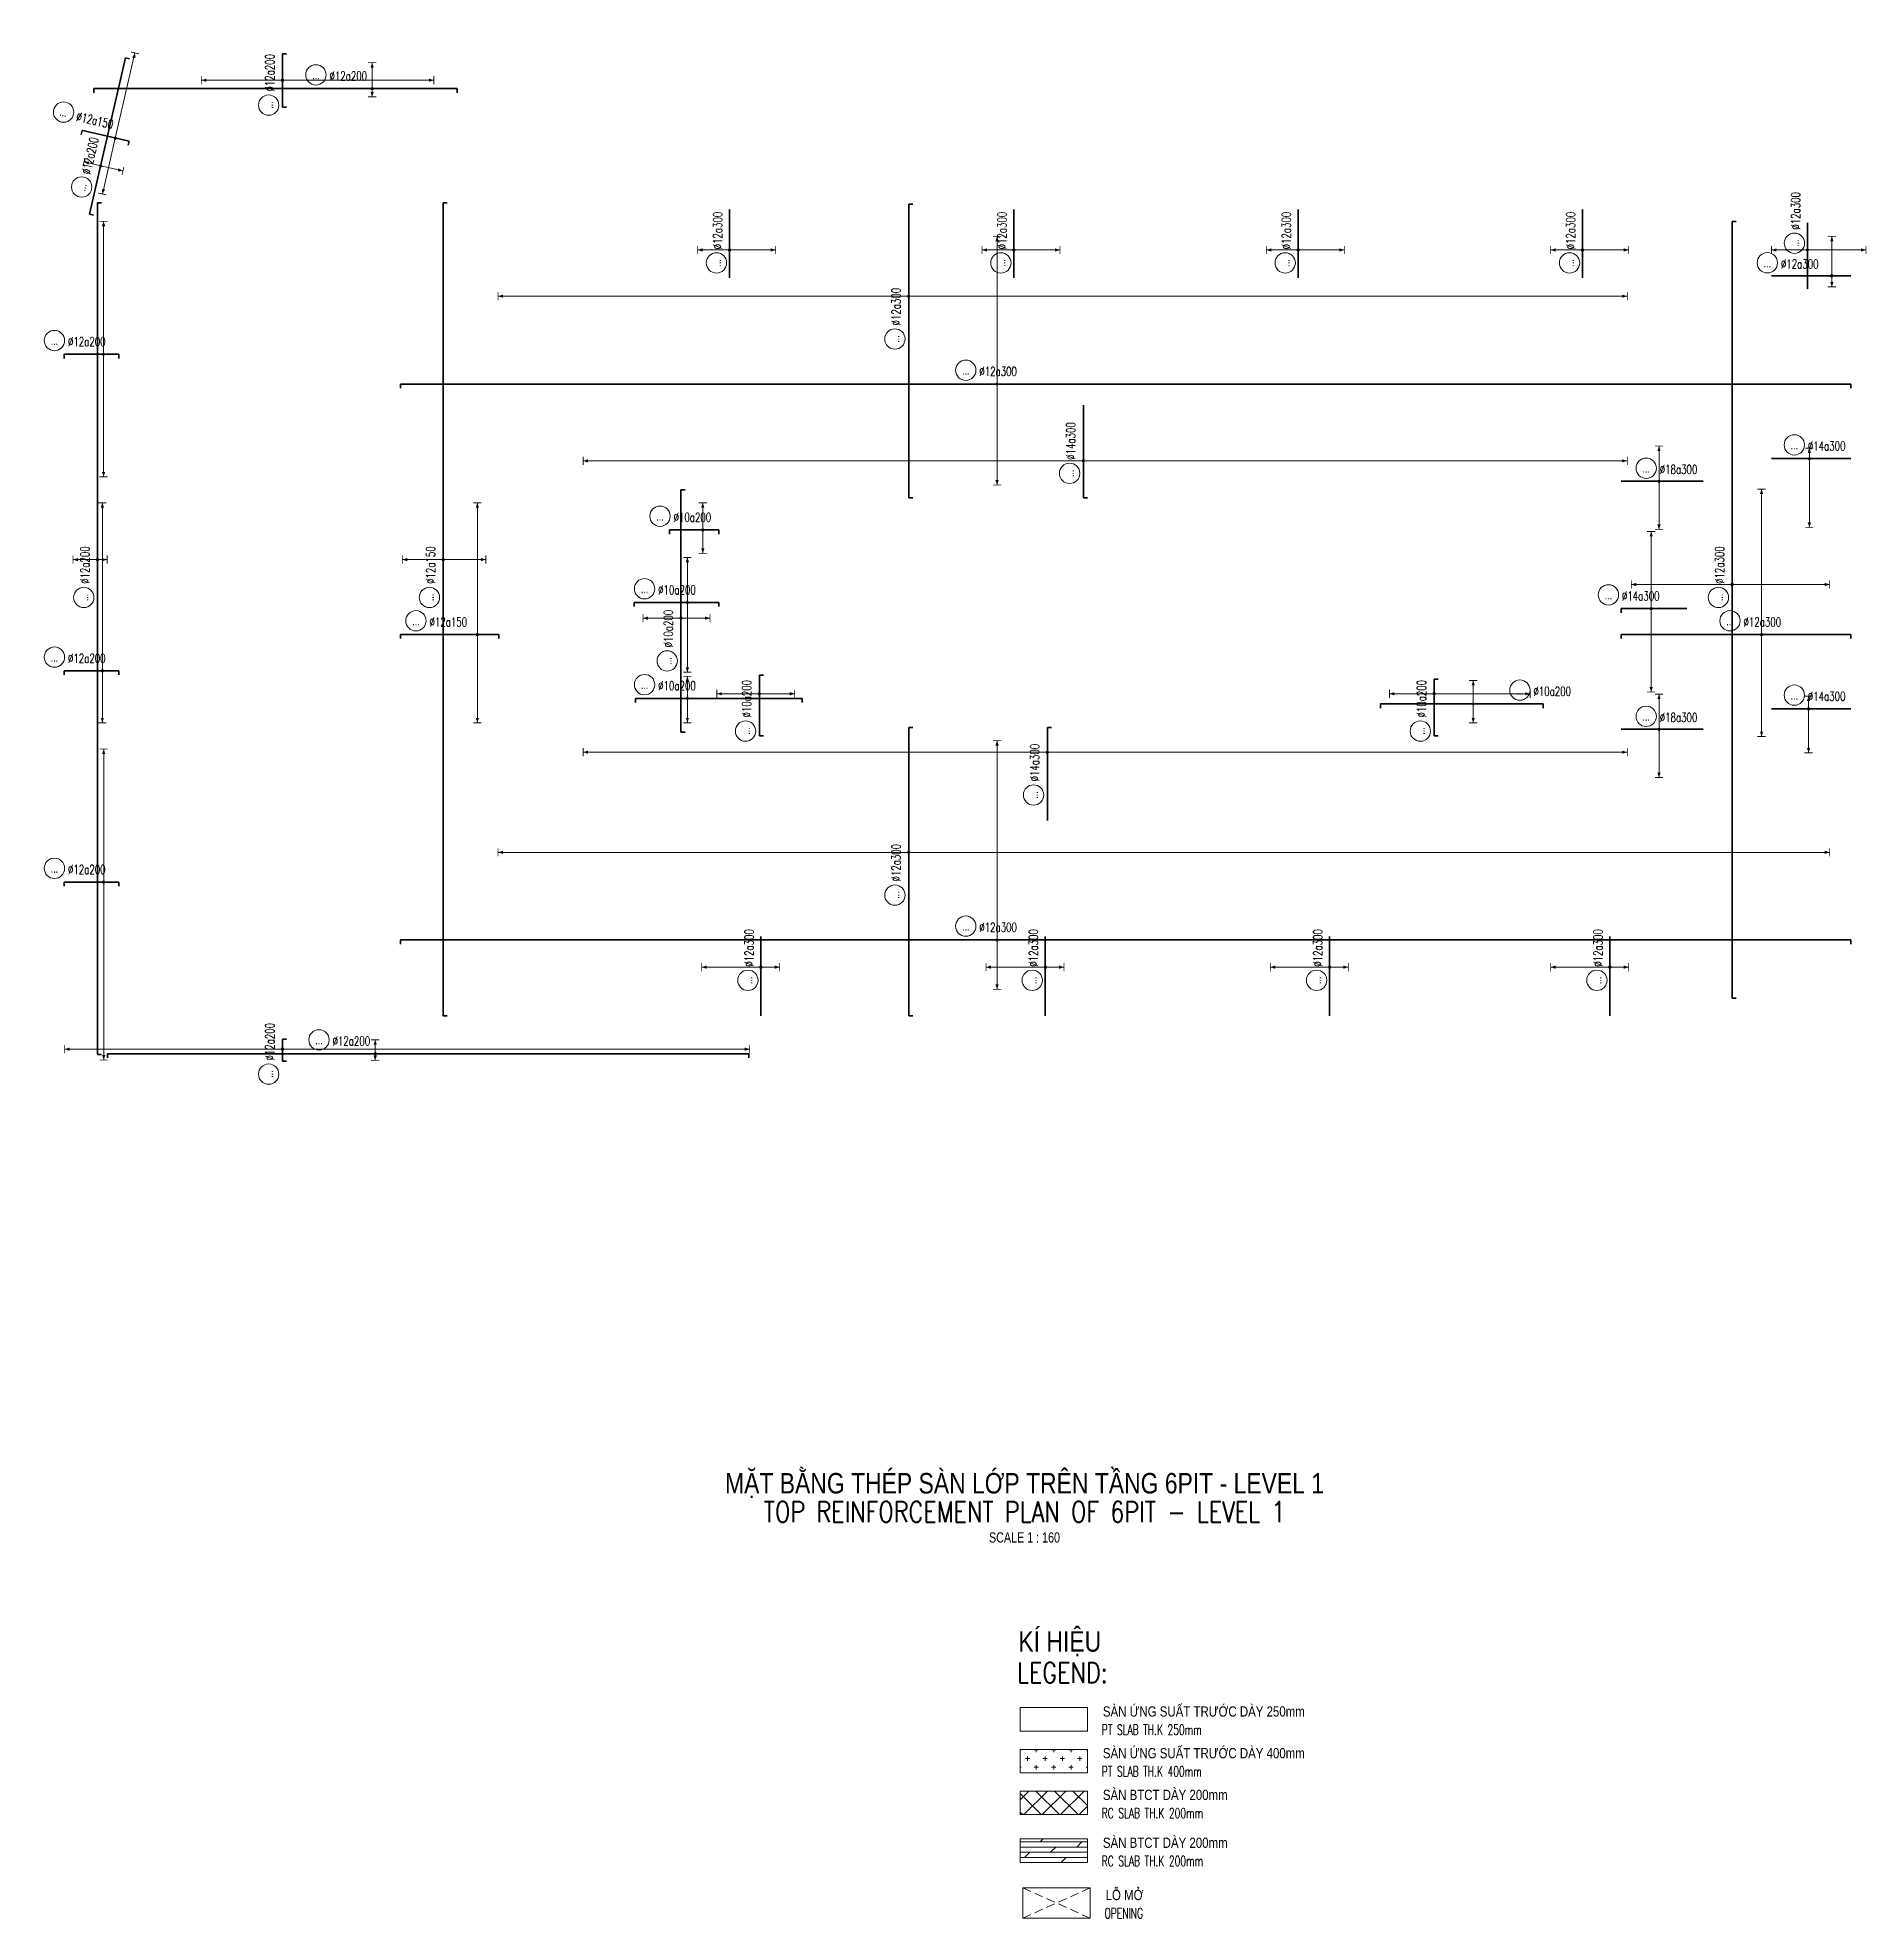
# Model space of a CAD drawing. Header units: millimetres. Extents: x 125183 to 591045, y -24154 to 44743.
# Drawn here: x 251333 to 318220, y -24065 to 44743 of the extents above; entities that cross this region are included whole.
import ezdxf
from ezdxf.enums import TextEntityAlignment as Align

# ---------------------------------------------------------------- set-up
doc = ezdxf.new("R2010")
doc.units = ezdxf.units.MM
doc.linetypes.add('DASHED2', pattern=[9.525, 6.35, -3.175])
doc.layers.get('0').update_dxf_attribs({"lineweight": 20})
for name, color, linetype, lineweight in [('NDC_S_ANNO', 7, 'Continuous', 20), ('NDC_S_DIM', 1, 'Continuous', 15), ('NDC_S_ENG TEXT', 2, 'Continuous', 20), ('NDC_S_ENG TITLE', 3, 'Continuous', 20), ('NDC_S_HATCH MATERIAL', 8, 'Continuous', 13), ('NDC_S_OPENING', 9, 'DASHED2', 13), ('NDC_S_REBAR', 4, 'Continuous', 35), ('NDC_S_SLAB', 2, 'Continuous', 20), ('NDC_S_TEXT SYMBOL', 7, 'Continuous', 20), ('NDC_S_VN TEXT', 7, 'Continuous', 20), ('NDC_S_VN TITLE', 6, 'Continuous', 35)]:
    doc.layers.add(name, color=color, linetype=linetype, lineweight=lineweight)
doc.styles.add('$0$NDC_EN TXT', font='romans.shx', dxfattribs={"width": 0.8})
doc.styles.add('ARIAL', font='arial.ttf', dxfattribs={"width": 0.7})
doc.styles.add('NDC_ANNO', font='', dxfattribs={"width": 0.8})
doc.styles.add('NDC_EN TXT', font='romans.shx', dxfattribs={"width": 0.8})
doc.styles.add('NDC_ROMANS', font='romans.shx', dxfattribs={"width": 0.7})
doc.styles.add('NDC_VIE TXT', font='arial.ttf', dxfattribs={"width": 0.8})
doc.styles.get('NDC_ANNO').set_extended_font_data('Dotum')

msp = doc.modelspace()

# ---------------------------------------------------------------- texts
at = {"layer": 'NDC_S_ENG TEXT', "style": '$0$NDC_EN TXT'}
for s, height, width, p in [('LEGEND:', 750, 0.8, (287155, -15449)), ('PT SLAB TH.K 250mm', 375, 0.65, (290256, -17350)), ('PT SLAB TH.K 400mm', 375, 0.65, (290256, -18876)), ('RC SLAB TH.K 200mm', 375, 0.65, (290256, -20402)), ('RC SLAB TH.K 200mm', 375, 0.65, (290256, -22154)), ('OPENING', 375, 0.65, (290356, -24065))]:
    msp.add_text(s, height=height, dxfattribs=dict(at, width=width)).set_placement(p)
at = {"layer": 'NDC_S_VN TEXT', "style": 'NDC_VIE TXT', "width": 0.8}
msp.add_text('KÍ HIỆU', height=750, dxfattribs=at).set_placement((287205, -13558), align=Align.TOP_LEFT)
for s, p in [('SÀN ỨNG SUẤT TRƯỚC DÀY 250mm', (290295, -16682)), ('SÀN ỨNG SUẤT TRƯỚC DÀY 400mm', (290295, -18208)), ('SÀN BTCT DÀY 200mm', (290295, -19734)), ('SÀN BTCT DÀY 200mm', (290295, -21485)), ('LỖ MỞ', (290395, -23396))]:
    msp.add_text(s, height=375, dxfattribs=at).set_placement(p)

# ---------------------------------------------------------------- blocks, each defined once
blk = doc.blocks.new('Drawing name_symbol')
at = {"layer": 'NDC_S_ENG TITLE', "style": 'NDC_EN TXT', "width": 0.8}
blk.add_attdef('SECTDET1', text='', height=5, dxfattribs=at).set_placement((0, 1.01), align=Align.CENTER)
at = {"layer": 'NDC_S_TEXT SYMBOL', "lineweight": 25, "style": 'NDC_ANNO', "width": 0.8}
blk.add_attdef('SSCALE', text='', height=2.5, dxfattribs=at).set_placement((0, -4), align=Align.CENTER)
at = {"layer": 'NDC_S_VN TITLE', "style": 'NDC_VIE TXT', "width": 0.8}
blk.add_attdef('SECTDET2', text='', height=5, dxfattribs=at).set_placement((0, 7.97), align=Align.CENTER)
blk = doc.blocks.new('*U18')
h = blk.add_hatch(color=6)
edge = h.paths.add_edge_path()
edge.add_arc((-75.12, 0), 0.3, 0, 360)
at = {"layer": 'NDC_S_DIM', "color": 6}
for q in [(-75.12, 48.62), (-75.12, -12.04)]:
    blk.add_line((-75.12, 0), q, dxfattribs=at)
for points in [[(-76.12, 48.62, 0.2, 0.2, 0), (-74.12, 48.62, 0, 0, 0)], [(-76.12, -12.04, 0.2, 0.2, 0), (-74.12, -12.04, 0, 0, 0)]]:
    blk.add_lwpolyline(points, format="xyseb", dxfattribs=at)
at = {"layer": 'NDC_S_DIM'}
blk.add_circle((-82.75, 3.36), 2.48, dxfattribs=at)
at = {"layer": 'NDC_S_DIM', "color": 6}
blk.add_circle((-75.12, 0), 0.3, dxfattribs=at)
for points in [[(-75.52, 47.42), (-75.12, 48.62), (-74.72, 47.42)], [(-75.52, -10.84), (-75.12, -12.04), (-74.72, -10.84)]]:
    blk.add_solid(points, dxfattribs=at)
at = {"layer": 'NDC_S_REBAR'}
for p, q in [((0, 0), (-220.62, 0)), ((-220.62, 0), (-220.62, -1)), ((0, 0), (133.05, 0)), ((133.05, 0), (133.05, -1)), ((-220.62, -1), (-220.62, -1)), ((133.05, -1), (133.05, -1))]:
    blk.add_line(p, q, dxfattribs=at)
at = {"layer": 'NDC_S_VN TEXT', "style": 'ARIAL', "width": 0.7}
blk.add_attdef('KHT', text='', height=2.2, dxfattribs=at).set_placement((-82.75, 3.36), align=Align.MIDDLE_CENTER)
at = {"layer": 'NDC_S_VN TEXT', "color": 3, "style": 'NDC_ROMANS', "width": 0.7}
blk.add_attdef('DKT', (-79.45, 1.98), '', height=2.2, dxfattribs=at)
blk = doc.blocks.new('*U19')
h = blk.add_hatch(color=6)
edge = h.paths.add_edge_path()
edge.add_arc((9.35, 0), 0.3, 0, 360)
at = {"layer": 'NDC_S_DIM', "color": 6}
for q in [(9.35, 32.14), (9.35, -21.53)]:
    blk.add_line((9.35, 0), q, dxfattribs=at)
for points in [[(8.35, 32.14, 0.2, 0.2, 0), (10.35, 32.14, 0, 0, 0)], [(8.35, -21.53, 0.2, 0.2, 0), (10.35, -21.53, 0, 0, 0)]]:
    blk.add_lwpolyline(points, format="xyseb", dxfattribs=at)
at = {"layer": 'NDC_S_DIM'}
blk.add_circle((-5.62, 3.36), 2.48, dxfattribs=at)
at = {"layer": 'NDC_S_DIM', "color": 6}
blk.add_circle((9.35, 0), 0.3, dxfattribs=at)
for points in [[(8.95, 30.94), (9.35, 32.14), (9.75, 30.94)], [(8.95, -20.33), (9.35, -21.53), (9.75, -20.33)]]:
    blk.add_solid(points, dxfattribs=at)
at = {"layer": 'NDC_S_REBAR'}
for p, q in [((0, 0), (-9.43, 0)), ((-9.43, 0), (-9.43, -1)), ((0, 0), (14.57, 0)), ((14.57, 0), (14.57, -1)), ((-9.43, -1), (-9.43, -1)), ((14.57, -1), (14.57, -1))]:
    blk.add_line(p, q, dxfattribs=at)
at = {"layer": 'NDC_S_VN TEXT', "style": 'ARIAL', "width": 0.7}
blk.add_attdef('KHT', text='', height=2.2, dxfattribs=at).set_placement((-5.62, 3.36), align=Align.MIDDLE_CENTER)
at = {"layer": 'NDC_S_VN TEXT', "color": 3, "style": 'NDC_ROMANS', "width": 0.7}
blk.add_attdef('DKT', (-2.32, 1.98), '', height=2.2, dxfattribs=at)
blk = doc.blocks.new('*U24')
h = blk.add_hatch(color=6)
edge = h.paths.add_edge_path()
edge.add_arc((2.08, 0), 0.3, 0, 360)
at = {"layer": 'NDC_S_DIM', "color": 6}
for q in [(2.08, 35.47), (2.08, -24.86)]:
    blk.add_line((2.08, 0), q, dxfattribs=at)
for points in [[(1.08, 35.47, 0.2, 0.2, 0), (3.08, 35.47, 0, 0, 0)], [(1.08, -24.86, 0.2, 0.2, 0), (3.08, -24.86, 0, 0, 0)]]:
    blk.add_lwpolyline(points, format="xyseb", dxfattribs=at)
at = {"layer": 'NDC_S_DIM'}
blk.add_circle((-5.62, 3.36), 2.48, dxfattribs=at)
at = {"layer": 'NDC_S_DIM', "color": 6}
blk.add_circle((2.08, 0), 0.3, dxfattribs=at)
for points in [[(1.68, 34.27), (2.08, 35.47), (2.48, 34.27)], [(1.68, -23.66), (2.08, -24.86), (2.48, -23.66)]]:
    blk.add_solid(points, dxfattribs=at)
at = {"layer": 'NDC_S_REBAR'}
for p, q in [((0, 0), (-32.16, 0)), ((-32.16, 0), (-32.16, -1)), ((0, 0), (23.84, 0)), ((23.84, 0), (23.84, -1)), ((-32.16, -1), (-32.16, -1)), ((23.84, -1), (23.84, -1))]:
    blk.add_line(p, q, dxfattribs=at)
at = {"layer": 'NDC_S_VN TEXT', "style": 'ARIAL', "width": 0.7}
blk.add_attdef('KHT', text='', height=2.2, dxfattribs=at).set_placement((-5.62, 3.36), align=Align.MIDDLE_CENTER)
at = {"layer": 'NDC_S_VN TEXT', "color": 3, "style": 'NDC_ROMANS', "width": 0.7}
blk.add_attdef('DKT', (-2.32, 1.98), '', height=2.2, dxfattribs=at)
blk = doc.blocks.new('*U25')
h = blk.add_hatch(color=6)
edge = h.paths.add_edge_path()
edge.add_arc((4.81, 0), 0.3, 0, 360)
at = {"layer": 'NDC_S_DIM', "color": 6}
for q in [(4.81, 100.13), (4.81, -224.54)]:
    blk.add_line((4.81, 0), q, dxfattribs=at)
for points in [[(3.81, 100.13, 0.2, 0.2, 0), (5.81, 100.13, 0, 0, 0)], [(3.81, -224.54, 0.2, 0.2, 0), (5.81, -224.54, 0, 0, 0)]]:
    blk.add_lwpolyline(points, format="xyseb", dxfattribs=at)
at = {"layer": 'NDC_S_DIM'}
blk.add_circle((-5.62, 3.36), 2.48, dxfattribs=at)
at = {"layer": 'NDC_S_DIM', "color": 6}
blk.add_circle((4.81, 0), 0.3, dxfattribs=at)
for points in [[(4.41, 98.93), (4.81, 100.13), (5.21, 98.93)], [(4.41, -223.34), (4.81, -224.54), (5.21, -223.34)]]:
    blk.add_solid(points, dxfattribs=at)
at = {"layer": 'NDC_S_REBAR'}
for p, q in [((0, 0), (-35.1, 0)), ((-35.1, 0), (-35.1, -1)), ((0, 0), (35.24, 0)), ((35.24, 0), (35.24, -1)), ((-35.1, -1), (-35.1, -1)), ((35.24, -1), (35.24, -1))]:
    blk.add_line(p, q, dxfattribs=at)
at = {"layer": 'NDC_S_VN TEXT', "style": 'ARIAL', "width": 0.7}
blk.add_attdef('KHT', text='', height=2.2, dxfattribs=at).set_placement((-5.62, 3.36), align=Align.MIDDLE_CENTER)
at = {"layer": 'NDC_S_VN TEXT', "color": 3, "style": 'NDC_ROMANS', "width": 0.7}
blk.add_attdef('DKT', (-2.32, 1.98), '', height=2.2, dxfattribs=at)
blk = doc.blocks.new('*U26')
h = blk.add_hatch(color=6)
edge = h.paths.add_edge_path()
edge.add_arc((3.25, 0), 0.3, 0, 360)
at = {"layer": 'NDC_S_DIM', "color": 6}
for q in [(3.25, 9.94), (3.25, -10.4)]:
    blk.add_line((3.25, 0), q, dxfattribs=at)
for points in [[(2.25, 9.94, 0.2, 0.2, 0), (4.25, 9.94, 0, 0, 0)], [(2.25, -10.4, 0.2, 0.2, 0), (4.25, -10.4, 0, 0, 0)]]:
    blk.add_lwpolyline(points, format="xyseb", dxfattribs=at)
at = {"layer": 'NDC_S_DIM'}
blk.add_circle((-5.98, 3.36), 2.48, dxfattribs=at)
at = {"layer": 'NDC_S_DIM', "color": 6}
blk.add_circle((3.25, 0), 0.3, dxfattribs=at)
for points in [[(2.85, 8.74), (3.25, 9.94), (3.65, 8.74)], [(2.85, -9.2), (3.25, -10.4), (3.65, -9.2)]]:
    blk.add_solid(points, dxfattribs=at)
at = {"layer": 'NDC_S_REBAR'}
for p, q in [((0, 0), (-108.06, 0)), ((-108.06, 0), (-108.06, -1)), ((0, 0), (90.27, 0)), ((90.27, 0), (90.27, -1)), ((-108.06, -1), (-108.06, -1)), ((90.27, -1), (90.27, -1))]:
    blk.add_line(p, q, dxfattribs=at)
at = {"layer": 'NDC_S_VN TEXT', "style": 'ARIAL', "width": 0.7}
blk.add_attdef('KHT', text='', height=2.2, dxfattribs=at).set_placement((-5.98, 3.36), align=Align.MIDDLE_CENTER)
at = {"layer": 'NDC_S_VN TEXT', "color": 3, "style": 'NDC_ROMANS', "width": 0.7}
blk.add_attdef('DKT', (-2.68, 1.98), '', height=2.2, dxfattribs=at)
blk = doc.blocks.new('*U27')
h = blk.add_hatch(color=6)
edge = h.paths.add_edge_path()
edge.add_arc((4.81, 0), 0.3, 0, 360)
at = {"layer": 'NDC_S_DIM', "color": 6}
for q in [(4.81, 100.13), (4.81, -175.21)]:
    blk.add_line((4.81, 0), q, dxfattribs=at)
for points in [[(3.81, 100.13, 0.2, 0.2, 0), (5.81, 100.13, 0, 0, 0)], [(3.81, -175.21, 0.2, 0.2, 0), (5.81, -175.21, 0, 0, 0)]]:
    blk.add_lwpolyline(points, format="xyseb", dxfattribs=at)
at = {"layer": 'NDC_S_DIM'}
blk.add_circle((-5.62, 3.36), 2.48, dxfattribs=at)
at = {"layer": 'NDC_S_DIM', "color": 6}
blk.add_circle((4.81, 0), 0.3, dxfattribs=at)
for points in [[(4.41, 98.93), (4.81, 100.13), (5.21, 98.93)], [(4.41, -174.01), (4.81, -175.21), (5.21, -174.01)]]:
    blk.add_solid(points, dxfattribs=at)
at = {"layer": 'NDC_S_REBAR'}
for p, q in [((0, 0), (-44.4, 0)), ((-44.4, 0), (-44.4, -1)), ((0, 0), (27.27, 0)), ((27.27, 0), (27.27, -1)), ((-44.4, -1), (-44.4, -1)), ((27.27, -1), (27.27, -1))]:
    blk.add_line(p, q, dxfattribs=at)
at = {"layer": 'NDC_S_VN TEXT', "style": 'ARIAL', "width": 0.7}
blk.add_attdef('KHT', text='', height=2.2, dxfattribs=at).set_placement((-5.62, 3.36), align=Align.MIDDLE_CENTER)
at = {"layer": 'NDC_S_VN TEXT', "color": 3, "style": 'NDC_ROMANS', "width": 0.7}
blk.add_attdef('DKT', (-2.32, 1.98), '', height=2.2, dxfattribs=at)
blk = doc.blocks.new('*U20')
h = blk.add_hatch(color=6)
edge = h.paths.add_edge_path()
edge.add_arc((4.81, 0), 0.3, 0, 360)
at = {"layer": 'NDC_S_DIM', "color": 6}
for q in [(4.81, 5.38), (4.81, -5.95)]:
    blk.add_line((4.81, 0), q, dxfattribs=at)
for points in [[(3.81, 5.38, 0.2, 0.2, 0), (5.81, 5.38, 0, 0, 0)], [(3.81, -5.95, 0.2, 0.2, 0), (5.81, -5.95, 0, 0, 0)]]:
    blk.add_lwpolyline(points, format="xyseb", dxfattribs=at)
at = {"layer": 'NDC_S_DIM'}
blk.add_circle((-5.62, 3.36), 2.48, dxfattribs=at)
at = {"layer": 'NDC_S_DIM', "color": 6}
blk.add_circle((4.81, 0), 0.3, dxfattribs=at)
for points in [[(4.41, 4.18), (4.81, 5.38), (5.21, 4.18)], [(4.41, -4.75), (4.81, -5.95), (5.21, -4.75)]]:
    blk.add_solid(points, dxfattribs=at)
at = {"layer": 'NDC_S_REBAR'}
for p, q in [((0, 0), (-7.85, 0)), ((-7.85, 0), (-7.85, -1)), ((0, 0), (32.82, 0)), ((32.82, 0), (32.82, -1)), ((-7.85, -1), (-7.85, -1)), ((32.82, -1), (32.82, -1))]:
    blk.add_line(p, q, dxfattribs=at)
at = {"layer": 'NDC_S_VN TEXT', "style": 'ARIAL', "width": 0.7}
blk.add_attdef('KHT', text='', height=2.2, dxfattribs=at).set_placement((-5.62, 3.36), align=Align.MIDDLE_CENTER)
at = {"layer": 'NDC_S_VN TEXT', "color": 3, "style": 'NDC_ROMANS', "width": 0.7}
blk.add_attdef('DKT', (-2.32, 1.98), '', height=2.2, dxfattribs=at)
blk = doc.blocks.new('*U21')
h = blk.add_hatch(color=6)
edge = h.paths.add_edge_path()
edge.add_arc((4.81, 0), 0.3, 0, 360)
at = {"layer": 'NDC_S_DIM', "color": 6}
for q in [(4.81, 10.99), (4.81, -17.01)]:
    blk.add_line((4.81, 0), q, dxfattribs=at)
for points in [[(3.81, 10.99, 0.2, 0.2, 0), (5.81, 10.99, 0, 0, 0)], [(3.81, -17.01, 0.2, 0.2, 0), (5.81, -17.01, 0, 0, 0)]]:
    blk.add_lwpolyline(points, format="xyseb", dxfattribs=at)
at = {"layer": 'NDC_S_DIM'}
blk.add_circle((-5.62, 3.36), 2.48, dxfattribs=at)
at = {"layer": 'NDC_S_DIM', "color": 6}
blk.add_circle((4.81, 0), 0.3, dxfattribs=at)
for points in [[(4.41, 9.79), (4.81, 10.99), (5.21, 9.79)], [(4.41, -15.81), (4.81, -17.01), (5.21, -15.81)]]:
    blk.add_solid(points, dxfattribs=at)
at = {"layer": 'NDC_S_REBAR'}
for p, q in [((0, 0), (-8.18, 0)), ((-8.18, 0), (-8.18, -1)), ((0, 0), (12.48, 0)), ((12.48, 0), (12.48, -1)), ((-8.18, -1), (-8.18, -1)), ((12.48, -1), (12.48, -1))]:
    blk.add_line(p, q, dxfattribs=at)
at = {"layer": 'NDC_S_VN TEXT', "style": 'ARIAL', "width": 0.7}
blk.add_attdef('KHT', text='', height=2.2, dxfattribs=at).set_placement((-5.62, 3.36), align=Align.MIDDLE_CENTER)
at = {"layer": 'NDC_S_VN TEXT', "color": 3, "style": 'NDC_ROMANS', "width": 0.7}
blk.add_attdef('DKT', (-2.32, 1.98), '', height=2.2, dxfattribs=at)
blk = doc.blocks.new('*U22')
h = blk.add_hatch(color=6)
edge = h.paths.add_edge_path()
edge.add_arc((4.81, 0), 0.3, 0, 360)
at = {"layer": 'NDC_S_DIM', "color": 6}
for q in [(4.81, 6.63), (4.81, -5.71)]:
    blk.add_line((4.81, 0), q, dxfattribs=at)
for points in [[(3.81, 6.63, 0.2, 0.2, 0), (5.81, 6.63, 0, 0, 0)], [(3.81, -5.71, 0.2, 0.2, 0), (5.81, -5.71, 0, 0, 0)]]:
    blk.add_lwpolyline(points, format="xyseb", dxfattribs=at)
at = {"layer": 'NDC_S_DIM'}
blk.add_circle((-5.62, 3.36), 2.48, dxfattribs=at)
at = {"layer": 'NDC_S_DIM', "color": 6}
blk.add_circle((4.81, 0), 0.3, dxfattribs=at)
for points in [[(4.41, 5.43), (4.81, 6.63), (5.21, 5.43)], [(4.41, -4.51), (4.81, -5.71), (5.21, -4.51)]]:
    blk.add_solid(points, dxfattribs=at)
at = {"layer": 'NDC_S_REBAR'}
for p, q in [((0, 0), (-3.28, 0)), ((-3.28, 0), (-3.28, -1)), ((0, 0), (8.72, 0)), ((8.72, 0), (8.72, -1)), ((-3.28, -1), (-3.28, -1)), ((8.72, -1), (8.72, -1))]:
    blk.add_line(p, q, dxfattribs=at)
at = {"layer": 'NDC_S_VN TEXT', "style": 'ARIAL', "width": 0.7}
blk.add_attdef('KHT', text='', height=2.2, dxfattribs=at).set_placement((-5.62, 3.36), align=Align.MIDDLE_CENTER)
at = {"layer": 'NDC_S_VN TEXT', "color": 3, "style": 'NDC_ROMANS', "width": 0.7}
blk.add_attdef('DKT', (-2.32, 1.98), '', height=2.2, dxfattribs=at)
blk = doc.blocks.new('*U28')
h = blk.add_hatch(color=6)
edge = h.paths.add_edge_path()
edge.add_arc((3.48, 0), 0.3, 0, 360)
at = {"layer": 'NDC_S_DIM', "color": 6}
for q in [(3.48, 10.9), (3.48, -23.43)]:
    blk.add_line((3.48, 0), q, dxfattribs=at)
for points in [[(2.48, 10.9, 0.2, 0.2, 0), (4.48, 10.9, 0, 0, 0)], [(2.48, -23.43, 0.2, 0.2, 0), (4.48, -23.43, 0, 0, 0)]]:
    blk.add_lwpolyline(points, format="xyseb", dxfattribs=at)
at = {"layer": 'NDC_S_DIM'}
blk.add_circle((-5.62, 3.36), 2.48, dxfattribs=at)
at = {"layer": 'NDC_S_DIM', "color": 6}
blk.add_circle((3.48, 0), 0.3, dxfattribs=at)
for points in [[(3.08, 9.7), (3.48, 10.9), (3.88, 9.7)], [(3.08, -22.23), (3.48, -23.43), (3.88, -22.23)]]:
    blk.add_solid(points, dxfattribs=at)
at = {"layer": 'NDC_S_REBAR'}
for p, q in [((0, 0), (-6.77, 0)), ((-6.77, 0), (-6.77, -1)), ((0, 0), (7.03, 0)), ((7.03, 0), (7.03, -1)), ((-6.77, -1), (-6.77, -1)), ((7.03, -1), (7.03, -1))]:
    blk.add_line(p, q, dxfattribs=at)
at = {"layer": 'NDC_S_VN TEXT', "style": 'ARIAL', "width": 0.7}
blk.add_attdef('KHT', text='', height=2.2, dxfattribs=at).set_placement((-5.62, 3.36), align=Align.MIDDLE_CENTER)
at = {"layer": 'NDC_S_VN TEXT', "color": 3, "style": 'NDC_ROMANS', "width": 0.7}
blk.add_attdef('DKT', (-2.32, 1.98), '', height=2.2, dxfattribs=at)
blk = doc.blocks.new('*U29')
h = blk.add_hatch(color=6)
edge = h.paths.add_edge_path()
edge.add_arc((4.81, 0), 0.3, 0, 360)
at = {"layer": 'NDC_S_DIM', "color": 6}
for q in [(4.81, 5.72), (4.81, -4.61)]:
    blk.add_line((4.81, 0), q, dxfattribs=at)
for points in [[(3.81, 5.72, 0.2, 0.2, 0), (5.81, 5.72, 0, 0, 0)], [(3.81, -4.61, 0.2, 0.2, 0), (5.81, -4.61, 0, 0, 0)]]:
    blk.add_lwpolyline(points, format="xyseb", dxfattribs=at)
at = {"layer": 'NDC_S_DIM'}
blk.add_circle((16.18, 3.36), 2.48, dxfattribs=at)
at = {"layer": 'NDC_S_DIM', "color": 6}
blk.add_circle((4.81, 0), 0.3, dxfattribs=at)
for points in [[(4.41, 4.52), (4.81, 5.72), (5.21, 4.52)], [(4.41, -3.41), (4.81, -4.61), (5.21, -3.41)]]:
    blk.add_solid(points, dxfattribs=at)
at = {"layer": 'NDC_S_REBAR'}
for p, q in [((0, 0), (-17.8, 0)), ((-17.8, 0), (-17.8, -1)), ((0, 0), (21.87, 0)), ((21.87, 0), (21.87, -1)), ((-17.8, -1), (-17.8, -1)), ((21.87, -1), (21.87, -1))]:
    blk.add_line(p, q, dxfattribs=at)
at = {"layer": 'NDC_S_VN TEXT', "style": 'ARIAL', "width": 0.7}
blk.add_attdef('KHT', text='', height=2.2, dxfattribs=at).set_placement((16.18, 3.36), align=Align.MIDDLE_CENTER)
at = {"layer": 'NDC_S_VN TEXT', "color": 3, "style": 'NDC_ROMANS', "width": 0.7}
blk.add_attdef('DKT', (19.48, 1.98), '', height=2.2, dxfattribs=at)
blk = doc.blocks.new('*U30')
h = blk.add_hatch(color=6)
edge = h.paths.add_edge_path()
edge.add_arc((4.81, 0), 0.3, 0, 360)
at = {"layer": 'NDC_S_DIM', "color": 6}
for q in [(4.81, 9.26), (4.81, -7.07)]:
    blk.add_line((4.81, 0), q, dxfattribs=at)
for points in [[(3.81, 9.26, 0.2, 0.2, 0), (5.81, 9.26, 0, 0, 0)], [(3.81, -7.07, 0.2, 0.2, 0), (5.81, -7.07, 0, 0, 0)]]:
    blk.add_lwpolyline(points, format="xyseb", dxfattribs=at)
at = {"layer": 'NDC_S_DIM'}
blk.add_circle((-5.62, 3.36), 2.48, dxfattribs=at)
at = {"layer": 'NDC_S_DIM', "color": 6}
blk.add_circle((4.81, 0), 0.3, dxfattribs=at)
for points in [[(4.41, 8.06), (4.81, 9.26), (5.21, 8.06)], [(4.41, -5.87), (4.81, -7.07), (5.21, -5.87)]]:
    blk.add_solid(points, dxfattribs=at)
at = {"layer": 'NDC_S_REBAR'}
for p, q in [((0, 0), (-23.03, 0)), ((-23.03, 0), (-23.03, -1)), ((0, 0), (36.12, 0)), ((36.12, 0), (36.12, -1)), ((-23.03, -1), (-23.03, -1)), ((36.12, -1), (36.12, -1))]:
    blk.add_line(p, q, dxfattribs=at)
at = {"layer": 'NDC_S_VN TEXT', "style": 'ARIAL', "width": 0.7}
blk.add_attdef('KHT', text='', height=2.2, dxfattribs=at).set_placement((-5.62, 3.36), align=Align.MIDDLE_CENTER)
at = {"layer": 'NDC_S_VN TEXT', "color": 3, "style": 'NDC_ROMANS', "width": 0.7}
blk.add_attdef('DKT', (-2.32, 1.98), '', height=2.2, dxfattribs=at)
blk = doc.blocks.new('*U31')
h = blk.add_hatch(color=6)
edge = h.paths.add_edge_path()
edge.add_arc((-2.83, 0), 0.3, 0, 360)
at = {"layer": 'NDC_S_DIM', "color": 6}
for q in [(-2.83, 24.58), (-2.83, -23.75)]:
    blk.add_line((-2.83, 0), q, dxfattribs=at)
for points in [[(-3.83, 24.58, 0.2, 0.2, 0), (-1.83, 24.58, 0, 0, 0)], [(-3.83, -23.75, 0.2, 0.2, 0), (-1.83, -23.75, 0, 0, 0)]]:
    blk.add_lwpolyline(points, format="xyseb", dxfattribs=at)
at = {"layer": 'NDC_S_DIM'}
blk.add_circle((-5.98, 3.36), 2.48, dxfattribs=at)
at = {"layer": 'NDC_S_DIM', "color": 6}
blk.add_circle((-2.83, 0), 0.3, dxfattribs=at)
for points in [[(-3.23, 23.38), (-2.83, 24.58), (-2.43, 23.38)], [(-3.23, -22.55), (-2.83, -23.75), (-2.43, -22.55)]]:
    blk.add_solid(points, dxfattribs=at)
at = {"layer": 'NDC_S_REBAR'}
for p, q in [((0, 0), (-103.73, 0)), ((-103.73, 0), (-103.73, -1)), ((0, 0), (85.72, 0)), ((85.72, 0), (85.72, -1)), ((-103.73, -1), (-103.73, -1)), ((85.72, -1), (85.72, -1))]:
    blk.add_line(p, q, dxfattribs=at)
at = {"layer": 'NDC_S_VN TEXT', "style": 'ARIAL', "width": 0.7}
blk.add_attdef('KHT', text='', height=2.2, dxfattribs=at).set_placement((-5.98, 3.36), align=Align.MIDDLE_CENTER)
at = {"layer": 'NDC_S_VN TEXT', "color": 3, "style": 'NDC_ROMANS', "width": 0.7}
blk.add_attdef('DKT', (-2.68, 1.98), '', height=2.2, dxfattribs=at)
blk = doc.blocks.new('*U23')
h = blk.add_hatch(color=6)
edge = h.paths.add_edge_path()
edge.add_arc((-75.12, 0), 0.3, 0, 360)
at = {"layer": 'NDC_S_DIM', "color": 6}
for q in [(-75.12, 36.04), (-75.12, -24.63)]:
    blk.add_line((-75.12, 0), q, dxfattribs=at)
for points in [[(-76.12, 36.04, 0.2, 0.2, 0), (-74.12, 36.04, 0, 0, 0)], [(-76.12, -24.63, 0.2, 0.2, 0), (-74.12, -24.63, 0, 0, 0)]]:
    blk.add_lwpolyline(points, format="xyseb", dxfattribs=at)
at = {"layer": 'NDC_S_DIM'}
blk.add_circle((-82.75, 3.36), 2.48, dxfattribs=at)
at = {"layer": 'NDC_S_DIM', "color": 6}
blk.add_circle((-75.12, 0), 0.3, dxfattribs=at)
for points in [[(-75.52, 34.84), (-75.12, 36.04), (-74.72, 34.84)], [(-75.52, -23.43), (-75.12, -24.63), (-74.72, -23.43)]]:
    blk.add_solid(points, dxfattribs=at)
at = {"layer": 'NDC_S_REBAR'}
for p, q in [((0, 0), (-220.62, 0)), ((-220.62, 0), (-220.62, -1)), ((0, 0), (133.05, 0)), ((133.05, 0), (133.05, -1)), ((-220.62, -1), (-220.62, -1)), ((133.05, -1), (133.05, -1))]:
    blk.add_line(p, q, dxfattribs=at)
at = {"layer": 'NDC_S_VN TEXT', "style": 'ARIAL', "width": 0.7}
blk.add_attdef('KHT', text='', height=2.2, dxfattribs=at).set_placement((-82.75, 3.36), align=Align.MIDDLE_CENTER)
at = {"layer": 'NDC_S_VN TEXT', "color": 3, "style": 'NDC_ROMANS', "width": 0.7}
blk.add_attdef('DKT', (-79.45, 1.98), '', height=2.2, dxfattribs=at)
blk = doc.blocks.new('*U32')
h = blk.add_hatch(color=6)
edge = h.paths.add_edge_path()
edge.add_arc((3.48, 0), 0.3, 0, 360)
at = {"layer": 'NDC_S_DIM', "color": 6}
for q in [(3.48, 10.37), (3.48, -8.63)]:
    blk.add_line((3.48, 0), q, dxfattribs=at)
for points in [[(2.48, 10.37, 0.2, 0.2, 0), (4.48, 10.37, 0, 0, 0)], [(2.48, -8.63, 0.2, 0.2, 0), (4.48, -8.63, 0, 0, 0)]]:
    blk.add_lwpolyline(points, format="xyseb", dxfattribs=at)
at = {"layer": 'NDC_S_DIM'}
blk.add_circle((-5.62, 3.36), 2.48, dxfattribs=at)
at = {"layer": 'NDC_S_DIM', "color": 6}
blk.add_circle((3.48, 0), 0.3, dxfattribs=at)
for points in [[(3.08, 9.17), (3.48, 10.37), (3.88, 9.17)], [(3.08, -7.43), (3.48, -8.63), (3.88, -7.43)]]:
    blk.add_solid(points, dxfattribs=at)
at = {"layer": 'NDC_S_REBAR'}
for p, q in [((0, 0), (-6.77, 0)), ((-6.77, 0), (-6.77, -1)), ((0, 0), (8.03, 0)), ((8.03, 0), (8.03, -1)), ((-6.77, -1), (-6.77, -1)), ((8.03, -1), (8.03, -1))]:
    blk.add_line(p, q, dxfattribs=at)
at = {"layer": 'NDC_S_VN TEXT', "style": 'ARIAL', "width": 0.7}
blk.add_attdef('KHT', text='', height=2.2, dxfattribs=at).set_placement((-5.62, 3.36), align=Align.MIDDLE_CENTER)
at = {"layer": 'NDC_S_VN TEXT', "color": 3, "style": 'NDC_ROMANS', "width": 0.7}
blk.add_attdef('DKT', (-2.32, 1.98), '', height=2.2, dxfattribs=at)
blk = doc.blocks.new('*U34')
h = blk.add_hatch(color=6)
edge = h.paths.add_edge_path()
edge.add_arc((-1.95, 0), 0.3, 0, 360)
at = {"layer": 'NDC_S_DIM', "color": 6}
for q in [(-1.95, 2.57), (-1.95, -16.76)]:
    blk.add_line((-1.95, 0), q, dxfattribs=at)
for points in [[(-2.95, 2.57, 0.2, 0.2, 0), (-0.95, 2.57, 0, 0, 0)], [(-2.95, -16.76, 0.2, 0.2, 0), (-0.95, -16.76, 0, 0, 0)]]:
    blk.add_lwpolyline(points, format="xyseb", dxfattribs=at)
at = {"layer": 'NDC_S_DIM'}
blk.add_circle((-5.62, 3.36), 2.48, dxfattribs=at)
at = {"layer": 'NDC_S_DIM', "color": 6}
blk.add_circle((-1.95, 0), 0.3, dxfattribs=at)
for points in [[(-2.35, 1.37), (-1.95, 2.57), (-1.55, 1.37)], [(-2.35, -15.56), (-1.95, -16.76), (-1.55, -15.56)]]:
    blk.add_solid(points, dxfattribs=at)
at = {"layer": 'NDC_S_REBAR'}
for p, q in [((0, 0), (-11.19, 0)), ((-11.19, 0), (-11.19, 0)), ((0, 0), (8.15, 0)), ((8.15, 0), (8.15, 0)), ((8.15, 0), (8.15, 0)), ((-11.19, 0), (-11.19, 0))]:
    blk.add_line(p, q, dxfattribs=at)
at = {"layer": 'NDC_S_VN TEXT', "style": 'ARIAL', "width": 0.7}
blk.add_attdef('KHT', text='', height=2.2, dxfattribs=at).set_placement((-5.62, 3.36), align=Align.MIDDLE_CENTER)
at = {"layer": 'NDC_S_VN TEXT', "color": 3, "style": 'NDC_ROMANS', "width": 0.7}
blk.add_attdef('DKT', (-2.32, 1.98), '', height=2.2, dxfattribs=at)
blk = doc.blocks.new('*U33')
h = blk.add_hatch(color=6)
edge = h.paths.add_edge_path()
edge.add_arc((-2.16, 0), 0.3, 0, 360)
at = {"layer": 'NDC_S_DIM', "color": 6}
for q in [(-2.16, 3.1), (-2.16, -10.73)]:
    blk.add_line((-2.16, 0), q, dxfattribs=at)
for points in [[(-3.16, 3.1, 0.2, 0.2, 0), (-1.16, 3.1, 0, 0, 0)], [(-3.16, -10.73, 0.2, 0.2, 0), (-1.16, -10.73, 0, 0, 0)]]:
    blk.add_lwpolyline(points, format="xyseb", dxfattribs=at)
at = {"layer": 'NDC_S_DIM'}
blk.add_circle((-5.62, 3.36), 2.48, dxfattribs=at)
at = {"layer": 'NDC_S_DIM', "color": 6}
blk.add_circle((-2.16, 0), 0.3, dxfattribs=at)
for points in [[(-2.56, 1.9), (-2.16, 3.1), (-1.76, 1.9)], [(-2.56, -9.53), (-2.16, -10.73), (-1.76, -9.53)]]:
    blk.add_solid(points, dxfattribs=at)
at = {"layer": 'NDC_S_REBAR'}
for p, q in [((0, 0), (-11.19, 0)), ((-11.19, 0), (-11.19, 0)), ((0, 0), (8.15, 0)), ((8.15, 0), (8.15, 0)), ((8.15, 0), (8.15, 0)), ((-11.19, 0), (-11.19, 0))]:
    blk.add_line(p, q, dxfattribs=at)
at = {"layer": 'NDC_S_VN TEXT', "style": 'ARIAL', "width": 0.7}
blk.add_attdef('KHT', text='', height=2.2, dxfattribs=at).set_placement((-5.62, 3.36), align=Align.MIDDLE_CENTER)
at = {"layer": 'NDC_S_VN TEXT', "color": 3, "style": 'NDC_ROMANS', "width": 0.7}
blk.add_attdef('DKT', (-2.32, 1.98), '', height=2.2, dxfattribs=at)
blk = doc.blocks.new('*U38')
h = blk.add_hatch(color=6)
edge = h.paths.add_edge_path()
edge.add_arc((4.81, 0), 0.3, 0, 360)
at = {"layer": 'NDC_S_DIM', "color": 6}
for q in [(4.81, 113.18), (4.81, -141.4)]:
    blk.add_line((4.81, 0), q, dxfattribs=at)
for points in [[(3.81, 113.18, 0.2, 0.2, 0), (5.81, 113.18, 0, 0, 0)], [(3.81, -141.4, 0.2, 0.2, 0), (5.81, -141.4, 0, 0, 0)]]:
    blk.add_lwpolyline(points, format="xyseb", dxfattribs=at)
at = {"layer": 'NDC_S_DIM'}
blk.add_circle((-5.62, 3.36), 2.48, dxfattribs=at)
at = {"layer": 'NDC_S_DIM', "color": 6}
blk.add_circle((4.81, 0), 0.3, dxfattribs=at)
for points in [[(4.41, 111.98), (4.81, 113.18), (5.21, 111.98)], [(4.41, -140.2), (4.81, -141.4), (5.21, -140.2)]]:
    blk.add_solid(points, dxfattribs=at)
at = {"layer": 'NDC_S_REBAR'}
for p, q in [((0, 0), (-11.85, 0)), ((-11.85, 0), (-11.85, 0)), ((0, 0), (10.81, 0)), ((10.81, 0), (10.81, -1)), ((-11.85, 0), (-11.85, 0)), ((10.81, -1), (10.81, -1))]:
    blk.add_line(p, q, dxfattribs=at)
at = {"layer": 'NDC_S_VN TEXT', "style": 'ARIAL', "width": 0.7}
blk.add_attdef('KHT', text='', height=2.2, dxfattribs=at).set_placement((-5.62, 3.36), align=Align.MIDDLE_CENTER)
at = {"layer": 'NDC_S_VN TEXT', "color": 3, "style": 'NDC_ROMANS', "width": 0.7}
blk.add_attdef('DKT', (-2.32, 1.98), '', height=2.2, dxfattribs=at)
blk = doc.blocks.new('*U36')
h = blk.add_hatch(color=6)
edge = h.paths.add_edge_path()
edge.add_arc((6.53, 0), 0.3, 0, 360)
at = {"layer": 'NDC_S_DIM', "color": 6}
for q in [(6.53, 121.98), (6.53, -132.61)]:
    blk.add_line((6.53, 0), q, dxfattribs=at)
for points in [[(5.53, 121.98, 0.2, 0.2, 0), (7.53, 121.98, 0, 0, 0)], [(5.53, -132.61, 0.2, 0.2, 0), (7.53, -132.61, 0, 0, 0)]]:
    blk.add_lwpolyline(points, format="xyseb", dxfattribs=at)
at = {"layer": 'NDC_S_DIM'}
blk.add_circle((3.49, 3.36), 2.48, dxfattribs=at)
at = {"layer": 'NDC_S_DIM', "color": 6}
blk.add_circle((6.53, 0), 0.3, dxfattribs=at)
for points in [[(6.13, 120.78), (6.53, 121.98), (6.93, 120.78)], [(6.13, -131.41), (6.53, -132.61), (6.93, -131.41)]]:
    blk.add_solid(points, dxfattribs=at)
at = {"layer": 'NDC_S_REBAR'}
for p, q in [((0, 0), (-2.52, 0)), ((-2.52, 0), (-2.52, -1)), ((0, 0), (20.15, 0)), ((20.15, 0), (20.15, 0)), ((20.15, 0), (20.15, 0)), ((-2.52, -1), (-2.52, -1))]:
    blk.add_line(p, q, dxfattribs=at)
at = {"layer": 'NDC_S_VN TEXT', "style": 'ARIAL', "width": 0.7}
blk.add_attdef('KHT', text='', height=2.2, dxfattribs=at).set_placement((3.49, 3.36), align=Align.MIDDLE_CENTER)
at = {"layer": 'NDC_S_VN TEXT', "color": 3, "style": 'NDC_ROMANS', "width": 0.7}
blk.add_attdef('DKT', (6.79, 1.98), '', height=2.2, dxfattribs=at)
blk = doc.blocks.new('*U37')
h = blk.add_hatch(color=6)
edge = h.paths.add_edge_path()
edge.add_arc((4.81, 0), 0.3, 0, 360)
at = {"layer": 'NDC_S_DIM', "color": 6}
for q in [(4.81, 18.82), (4.81, -20.35)]:
    blk.add_line((4.81, 0), q, dxfattribs=at)
for points in [[(3.81, 18.82, 0.2, 0.2, 0), (5.81, 18.82, 0, 0, 0)], [(3.81, -20.35, 0.2, 0.2, 0), (5.81, -20.35, 0, 0, 0)]]:
    blk.add_lwpolyline(points, format="xyseb", dxfattribs=at)
at = {"layer": 'NDC_S_DIM'}
blk.add_circle((-5.62, 3.36), 2.48, dxfattribs=at)
at = {"layer": 'NDC_S_DIM', "color": 6}
blk.add_circle((4.81, 0), 0.3, dxfattribs=at)
for points in [[(4.41, 17.62), (4.81, 18.82), (5.21, 17.62)], [(4.41, -19.15), (4.81, -20.35), (5.21, -19.15)]]:
    blk.add_solid(points, dxfattribs=at)
at = {"layer": 'NDC_S_REBAR'}
for p, q in [((0, 0), (-2.52, 0)), ((-2.52, 0), (-2.52, -1)), ((0, 0), (13.48, 0)), ((13.48, 0), (13.48, 0)), ((13.48, 0), (13.48, 0)), ((-2.52, -1), (-2.52, -1))]:
    blk.add_line(p, q, dxfattribs=at)
at = {"layer": 'NDC_S_VN TEXT', "style": 'ARIAL', "width": 0.7}
blk.add_attdef('KHT', text='', height=2.2, dxfattribs=at).set_placement((-5.62, 3.36), align=Align.MIDDLE_CENTER)
at = {"layer": 'NDC_S_VN TEXT', "color": 3, "style": 'NDC_ROMANS', "width": 0.7}
blk.add_attdef('DKT', (-2.32, 1.98), '', height=2.2, dxfattribs=at)
blk = doc.blocks.new('*U35')
h = blk.add_hatch(color=6)
edge = h.paths.add_edge_path()
edge.add_arc((1.64, 0), 0.3, 0, 360)
at = {"layer": 'NDC_S_DIM', "color": 6}
for q in [(1.64, 8.58), (1.64, -11.75)]:
    blk.add_line((1.64, 0), q, dxfattribs=at)
for points in [[(0.64, 8.58, 0.2, 0.2, 0), (2.64, 8.58, 0, 0, 0)], [(0.64, -11.75, 0.2, 0.2, 0), (2.64, -11.75, 0, 0, 0)]]:
    blk.add_lwpolyline(points, format="xyseb", dxfattribs=at)
at = {"layer": 'NDC_S_DIM'}
blk.add_circle((-1.49, 3.16), 2.48, dxfattribs=at)
at = {"layer": 'NDC_S_DIM', "color": 6}
blk.add_circle((1.64, 0), 0.3, dxfattribs=at)
for points in [[(1.24, 7.38), (1.64, 8.58), (2.04, 7.38)], [(1.24, -10.55), (1.64, -11.75), (2.04, -10.55)]]:
    blk.add_solid(points, dxfattribs=at)
at = {"layer": 'NDC_S_REBAR'}
for p, q in [((0, 0), (-7.6, 0)), ((-7.6, 0), (-7.6, 0)), ((0, 0), (12.4, 0)), ((12.4, 0), (12.4, 0)), ((12.4, 0), (12.4, 0)), ((-7.6, 0), (-7.6, 0))]:
    blk.add_line(p, q, dxfattribs=at)
at = {"layer": 'NDC_S_VN TEXT', "style": 'ARIAL', "width": 0.7}
blk.add_attdef('KHT', text='', height=2.2, dxfattribs=at).set_placement((-1.49, 3.16), align=Align.MIDDLE_CENTER)
at = {"layer": 'NDC_S_VN TEXT', "color": 3, "style": 'NDC_ROMANS', "width": 0.7}
blk.add_attdef('DKT', (1.81, 1.78), '', height=2.2, dxfattribs=at)
blk = doc.blocks.new('*U42')
h = blk.add_hatch(color=6)
edge = h.paths.add_edge_path()
edge.add_arc((-0.77, 0), 0.3, 0, 360)
at = {"layer": 'NDC_S_DIM', "color": 6}
for q in [(-0.77, 7.75), (-0.77, -11.25)]:
    blk.add_line((-0.77, 0), q, dxfattribs=at)
for points in [[(-1.77, 7.75, 0.2, 0.2, 0), (0.23, 7.75, 0, 0, 0)], [(-1.77, -11.25, 0.2, 0.2, 0), (0.23, -11.25, 0, 0, 0)]]:
    blk.add_lwpolyline(points, format="xyseb", dxfattribs=at)
at = {"layer": 'NDC_S_DIM'}
blk.add_circle((-3.93, 3.16), 2.48, dxfattribs=at)
at = {"layer": 'NDC_S_DIM', "color": 6}
blk.add_circle((-0.77, 0), 0.3, dxfattribs=at)
for points in [[(-1.17, 6.55), (-0.77, 7.75), (-0.37, 6.55)], [(-1.17, -10.05), (-0.77, -11.25), (-0.37, -10.05)]]:
    blk.add_solid(points, dxfattribs=at)
at = {"layer": 'NDC_S_REBAR'}
for p, q in [((0, 0), (-7.6, 0)), ((-7.6, 0), (-7.6, 0)), ((0, 0), (9.06, 0)), ((9.06, 0), (9.06, 0)), ((9.06, 0), (9.06, 0)), ((-7.6, 0), (-7.6, 0))]:
    blk.add_line(p, q, dxfattribs=at)
at = {"layer": 'NDC_S_VN TEXT', "style": 'ARIAL', "width": 0.7}
blk.add_attdef('KHT', text='', height=2.2, dxfattribs=at).set_placement((-3.93, 3.16), align=Align.MIDDLE_CENTER)
at = {"layer": 'NDC_S_VN TEXT', "color": 3, "style": 'NDC_ROMANS', "width": 0.7}
blk.add_attdef('DKT', (-0.63, 1.78), '', height=2.2, dxfattribs=at)
blk = doc.blocks.new('*U39')
h = blk.add_hatch(color=6)
edge = h.paths.add_edge_path()
edge.add_arc((4.94, 0), 0.3, 0, 360)
at = {"layer": 'NDC_S_DIM', "color": 6}
for q in [(4.94, 14.43), (4.94, -4.57)]:
    blk.add_line((4.94, 0), q, dxfattribs=at)
for points in [[(3.94, 14.43, 0.2, 0.2, 0), (5.94, 14.43, 0, 0, 0)], [(3.94, -4.57, 0.2, 0.2, 0), (5.94, -4.57, 0, 0, 0)]]:
    blk.add_lwpolyline(points, format="xyseb", dxfattribs=at)
at = {"layer": 'NDC_S_DIM'}
blk.add_circle((1.74, 3.16), 2.48, dxfattribs=at)
at = {"layer": 'NDC_S_DIM', "color": 6}
blk.add_circle((4.94, 0), 0.3, dxfattribs=at)
for points in [[(4.54, 13.23), (4.94, 14.43), (5.34, 13.23)], [(4.54, -3.37), (4.94, -4.57), (5.34, -3.37)]]:
    blk.add_solid(points, dxfattribs=at)
at = {"layer": 'NDC_S_REBAR'}
for p, q in [((0, 0), (-6.94, 0)), ((-6.94, 0), (-6.94, 0)), ((0, 0), (12.4, 0)), ((12.4, 0), (12.4, 0)), ((12.4, 0), (12.4, 0)), ((-6.94, 0), (-6.94, 0))]:
    blk.add_line(p, q, dxfattribs=at)
at = {"layer": 'NDC_S_VN TEXT', "style": 'ARIAL', "width": 0.7}
blk.add_attdef('KHT', text='', height=2.2, dxfattribs=at).set_placement((1.74, 3.16), align=Align.MIDDLE_CENTER)
at = {"layer": 'NDC_S_VN TEXT', "color": 3, "style": 'NDC_ROMANS', "width": 0.7}
blk.add_attdef('DKT', (5.04, 1.78), '', height=2.2, dxfattribs=at)
blk = doc.blocks.new('*U41')
h = blk.add_hatch(color=6)
edge = h.paths.add_edge_path()
edge.add_arc((-0.77, 0), 0.3, 0, 360)
at = {"layer": 'NDC_S_DIM', "color": 6}
for q in [(-0.77, 8.75), (-0.77, -14.29)]:
    blk.add_line((-0.77, 0), q, dxfattribs=at)
for points in [[(-1.77, 8.75, 0.2, 0.2, 0), (0.23, 8.75, 0, 0, 0)], [(-1.77, -14.29, 0.2, 0.2, 0), (0.23, -14.29, 0, 0, 0)]]:
    blk.add_lwpolyline(points, format="xyseb", dxfattribs=at)
at = {"layer": 'NDC_S_DIM'}
blk.add_circle((0.88, 3.16), 2.48, dxfattribs=at)
at = {"layer": 'NDC_S_DIM', "color": 6}
blk.add_circle((-0.77, 0), 0.3, dxfattribs=at)
for points in [[(-1.17, 7.55), (-0.77, 8.75), (-0.37, 7.55)], [(-1.17, -13.09), (-0.77, -14.29), (-0.37, -13.09)]]:
    blk.add_solid(points, dxfattribs=at)
at = {"layer": 'NDC_S_REBAR'}
for p, q in [((0, 0), (-10.27, 0)), ((-10.27, 0), (-10.27, 0)), ((0, 0), (5.85, 0)), ((5.85, 0), (5.85, 0)), ((5.85, 0), (5.85, 0)), ((-10.27, 0), (-10.27, 0))]:
    blk.add_line(p, q, dxfattribs=at)
at = {"layer": 'NDC_S_VN TEXT', "style": 'ARIAL', "width": 0.7}
blk.add_attdef('KHT', text='', height=2.2, dxfattribs=at).set_placement((0.88, 3.16), align=Align.MIDDLE_CENTER)
at = {"layer": 'NDC_S_VN TEXT', "color": 3, "style": 'NDC_ROMANS', "width": 0.7}
blk.add_attdef('DKT', (4.18, 1.78), '', height=2.2, dxfattribs=at)
blk = doc.blocks.new('*U40')
h = blk.add_hatch(color=6)
edge = h.paths.add_edge_path()
edge.add_arc((4.45, 0), 0.3, 0, 360)
at = {"layer": 'NDC_S_DIM', "color": 6}
for q in [(4.45, 9.63), (4.45, -2.7)]:
    blk.add_line((4.45, 0), q, dxfattribs=at)
for points in [[(3.45, 9.63, 0.2, 0.2, 0), (5.45, 9.63, 0, 0, 0)], [(3.45, -2.7, 0.2, 0.2, 0), (5.45, -2.7, 0, 0, 0)]]:
    blk.add_lwpolyline(points, format="xyseb", dxfattribs=at)
at = {"layer": 'NDC_S_DIM'}
blk.add_circle((-11.28, 3.16), 2.48, dxfattribs=at)
at = {"layer": 'NDC_S_DIM', "color": 6}
blk.add_circle((4.45, 0), 0.3, dxfattribs=at)
for points in [[(4.05, 8.43), (4.45, 9.63), (4.85, 8.43)], [(4.05, -1.5), (4.45, -2.7), (4.85, -1.5)]]:
    blk.add_solid(points, dxfattribs=at)
at = {"layer": 'NDC_S_REBAR'}
for p, q in [((0, 0), (-10.27, 0)), ((-10.27, 0), (-10.27, 0)), ((0, 0), (9.06, 0)), ((9.06, 0), (9.06, 0)), ((9.06, 0), (9.06, 0)), ((-10.27, 0), (-10.27, 0))]:
    blk.add_line(p, q, dxfattribs=at)
at = {"layer": 'NDC_S_VN TEXT', "style": 'ARIAL', "width": 0.7}
blk.add_attdef('KHT', text='', height=2.2, dxfattribs=at).set_placement((-11.28, 3.16), align=Align.MIDDLE_CENTER)
at = {"layer": 'NDC_S_VN TEXT', "color": 3, "style": 'NDC_ROMANS', "width": 0.7}
blk.add_attdef('DKT', (-7.98, 1.78), '', height=2.2, dxfattribs=at)
blk = doc.blocks.new('*U64')
h = blk.add_hatch(color=6)
edge = h.paths.add_edge_path()
edge.add_arc((3.25, 0), 0.3, 0, 360)
at = {"layer": 'NDC_S_DIM', "color": 6}
for q in [(3.25, 6), (3.25, -2.33)]:
    blk.add_line((3.25, 0), q, dxfattribs=at)
for points in [[(2.25, 6, 0.2, 0.2, 0), (4.25, 6, 0, 0, 0)], [(2.25, -2.33, 0.2, 0.2, 0), (4.25, -2.33, 0, 0, 0)]]:
    blk.add_lwpolyline(points, format="xyseb", dxfattribs=at)
at = {"layer": 'NDC_S_DIM'}
blk.add_circle((-5.98, 3.36), 2.48, dxfattribs=at)
at = {"layer": 'NDC_S_DIM', "color": 6}
blk.add_circle((3.25, 0), 0.3, dxfattribs=at)
for points in [[(2.85, 4.8), (3.25, 6), (3.65, 4.8)], [(2.85, -1.13), (3.25, -2.33), (3.65, -1.13)]]:
    blk.add_solid(points, dxfattribs=at)
at = {"layer": 'NDC_S_REBAR'}
for p, q in [((0, 0), (-117.49, 0)), ((-117.49, 0), (-117.49, -1)), ((0, 0), (90.27, 0)), ((90.27, 0), (90.27, -1)), ((-117.49, -1), (-117.49, -1)), ((90.27, -1), (90.27, -1))]:
    blk.add_line(p, q, dxfattribs=at)
at = {"layer": 'NDC_S_VN TEXT', "style": 'ARIAL', "width": 0.7}
blk.add_attdef('KHT', text='', height=2.2, dxfattribs=at).set_placement((-5.98, 3.36), align=Align.MIDDLE_CENTER)
at = {"layer": 'NDC_S_VN TEXT', "color": 3, "style": 'NDC_ROMANS', "width": 0.7}
blk.add_attdef('DKT', (-2.68, 1.98), '', height=2.2, dxfattribs=at)
blk = doc.blocks.new('*U141')
h = blk.add_hatch(color=6)
edge = h.paths.add_edge_path()
edge.add_arc((6.36, 0), 0.3, 0, 360)
at = {"layer": 'NDC_S_DIM', "color": 6}
for q in [(6.36, 32.45), (6.36, -29.88)]:
    blk.add_line((6.36, 0), q, dxfattribs=at)
for points in [[(5.36, 32.45, 0.2, 0.2, 0), (7.36, 32.45, 0, 0, 0)], [(5.36, -29.88, 0.2, 0.2, 0), (7.36, -29.88, 0, 0, 0)]]:
    blk.add_lwpolyline(points, format="xyseb", dxfattribs=at)
at = {"layer": 'NDC_S_DIM'}
blk.add_circle((-5.62, 3.36), 2.48, dxfattribs=at)
at = {"layer": 'NDC_S_DIM', "color": 6}
blk.add_circle((6.36, 0), 0.3, dxfattribs=at)
for points in [[(5.96, 31.25), (6.36, 32.45), (6.76, 31.25)], [(5.96, -28.68), (6.36, -29.88), (6.76, -28.68)]]:
    blk.add_solid(points, dxfattribs=at)
at = {"layer": 'NDC_S_REBAR'}
for p, q in [((0, 0), (-3.28, 0)), ((-3.28, 0), (-3.28, -1)), ((0, 0), (10.06, 0)), ((10.06, 0), (10.06, -1)), ((-3.28, -1), (-3.28, -1)), ((10.06, -1), (10.06, -1))]:
    blk.add_line(p, q, dxfattribs=at)
at = {"layer": 'NDC_S_VN TEXT', "style": 'ARIAL', "width": 0.7}
blk.add_attdef('KHT', text='', height=2.2, dxfattribs=at).set_placement((-5.62, 3.36), align=Align.MIDDLE_CENTER)
at = {"layer": 'NDC_S_VN TEXT', "color": 3, "style": 'NDC_ROMANS', "width": 0.7}
blk.add_attdef('DKT', (-2.32, 1.98), '', height=2.2, dxfattribs=at)
blk = doc.blocks.new('*U66')
h = blk.add_hatch(color=6)
edge = h.paths.add_edge_path()
edge.add_arc((6.07, 0), 0.3, 0, 360)
at = {"layer": 'NDC_S_DIM', "color": 6}
for q in [(6.07, 41), (6.07, -12.67)]:
    blk.add_line((6.07, 0), q, dxfattribs=at)
for points in [[(5.07, 41, 0.2, 0.2, 0), (7.07, 41, 0, 0, 0)], [(5.07, -12.67, 0.2, 0.2, 0), (7.07, -12.67, 0, 0, 0)]]:
    blk.add_lwpolyline(points, format="xyseb", dxfattribs=at)
at = {"layer": 'NDC_S_DIM'}
blk.add_circle((-5.62, 3.36), 2.48, dxfattribs=at)
at = {"layer": 'NDC_S_DIM', "color": 6}
blk.add_circle((6.07, 0), 0.3, dxfattribs=at)
for points in [[(5.67, 39.8), (6.07, 41), (6.47, 39.8)], [(5.67, -11.47), (6.07, -12.67), (6.47, -11.47)]]:
    blk.add_solid(points, dxfattribs=at)
at = {"layer": 'NDC_S_REBAR'}
for p, q in [((0, 0), (-3.28, 0)), ((-3.28, 0), (-3.28, -1)), ((0, 0), (10.06, 0)), ((10.06, 0), (10.06, -1)), ((-3.28, -1), (-3.28, -1)), ((10.06, -1), (10.06, -1))]:
    blk.add_line(p, q, dxfattribs=at)
at = {"layer": 'NDC_S_VN TEXT', "style": 'ARIAL', "width": 0.7}
blk.add_attdef('KHT', text='', height=2.2, dxfattribs=at).set_placement((-5.62, 3.36), align=Align.MIDDLE_CENTER)
at = {"layer": 'NDC_S_VN TEXT', "color": 3, "style": 'NDC_ROMANS', "width": 0.7}
blk.add_attdef('DKT', (-2.32, 1.98), '', height=2.2, dxfattribs=at)
blk = doc.blocks.new('*U140')
h = blk.add_hatch(color=6)
edge = h.paths.add_edge_path()
edge.add_arc((6.39, 0), 0.3, 0, 360)
at = {"layer": 'NDC_S_DIM', "color": 6}
for q in [(6.39, 32.45), (6.39, -43.37)]:
    blk.add_line((6.39, 0), q, dxfattribs=at)
for points in [[(5.39, 32.45, 0.2, 0.2, 0), (7.39, 32.45, 0, 0, 0)], [(5.39, -43.37, 0.2, 0.2, 0), (7.39, -43.37, 0, 0, 0)]]:
    blk.add_lwpolyline(points, format="xyseb", dxfattribs=at)
at = {"layer": 'NDC_S_DIM'}
blk.add_circle((-5.62, 3.36), 2.48, dxfattribs=at)
at = {"layer": 'NDC_S_DIM', "color": 6}
blk.add_circle((6.39, 0), 0.3, dxfattribs=at)
for points in [[(5.99, 31.25), (6.39, 32.45), (6.79, 31.25)], [(5.99, -42.17), (6.39, -43.37), (6.79, -42.17)]]:
    blk.add_solid(points, dxfattribs=at)
at = {"layer": 'NDC_S_REBAR'}
for p, q in [((0, 0), (-3.28, 0)), ((-3.28, 0), (-3.28, -1)), ((0, 0), (10.06, 0)), ((10.06, 0), (10.06, -1)), ((-3.28, -1), (-3.28, -1)), ((10.06, -1), (10.06, -1))]:
    blk.add_line(p, q, dxfattribs=at)
at = {"layer": 'NDC_S_VN TEXT', "style": 'ARIAL', "width": 0.7}
blk.add_attdef('KHT', text='', height=2.2, dxfattribs=at).set_placement((-5.62, 3.36), align=Align.MIDDLE_CENTER)
at = {"layer": 'NDC_S_VN TEXT', "color": 3, "style": 'NDC_ROMANS', "width": 0.7}
blk.add_attdef('DKT', (-2.32, 1.98), '', height=2.2, dxfattribs=at)
blk = doc.blocks.new('*U67')
h = blk.add_hatch(color=6)
edge = h.paths.add_edge_path()
edge.add_arc((0.1, 0), 0.3, 0, 360)
at = {"layer": 'NDC_S_DIM', "color": 6}
for q in [(0.1, 53.09), (0.1, -113.91)]:
    blk.add_line((0.1, 0), q, dxfattribs=at)
for points in [[(-0.9, 53.09, 0.2, 0.2, 0), (1.1, 53.09, 0, 0, 0)], [(-0.9, -113.91, 0.2, 0.2, 0), (1.1, -113.91, 0, 0, 0)]]:
    blk.add_lwpolyline(points, format="xyseb", dxfattribs=at)
at = {"layer": 'NDC_S_DIM'}
blk.add_circle((-5.98, 3.36), 2.48, dxfattribs=at)
at = {"layer": 'NDC_S_DIM', "color": 6}
blk.add_circle((0.1, 0), 0.3, dxfattribs=at)
for points in [[(-0.3, 51.89), (0.1, 53.09), (0.5, 51.89)], [(-0.3, -112.71), (0.1, -113.91), (0.5, -112.71)]]:
    blk.add_solid(points, dxfattribs=at)
at = {"layer": 'NDC_S_REBAR'}
for p, q in [((0, 0), (-2.8, 0)), ((-2.8, 0), (-2.8, -1)), ((0, 0), (2.54, 0)), ((2.54, 0), (2.54, -1)), ((-2.8, -1), (-2.8, -1)), ((2.54, -1), (2.54, -1))]:
    blk.add_line(p, q, dxfattribs=at)
at = {"layer": 'NDC_S_VN TEXT', "style": 'ARIAL', "width": 0.7}
blk.add_attdef('KHT', text='', height=2.2, dxfattribs=at).set_placement((-5.98, 3.36), align=Align.MIDDLE_CENTER)
at = {"layer": 'NDC_S_VN TEXT', "color": 3, "style": 'NDC_ROMANS', "width": 0.7}
blk.add_attdef('DKT', (-2.68, 1.98), '', height=2.2, dxfattribs=at)
blk = doc.blocks.new('*U69')
h = blk.add_hatch(color=6)
edge = h.paths.add_edge_path()
edge.add_arc((8.09, 0), 0.3, 0, 360)
at = {"layer": 'NDC_S_DIM', "color": 6}
for q in [(8.09, 3.36), (8.09, -1.64)]:
    blk.add_line((8.09, 0), q, dxfattribs=at)
for points in [[(7.09, 3.36, 0.2, 0.2, 0), (9.09, 3.36, 0, 0, 0)], [(7.09, -1.64, 0.2, 0.2, 0), (9.09, -1.64, 0, 0, 0)]]:
    blk.add_lwpolyline(points, format="xyseb", dxfattribs=at)
at = {"layer": 'NDC_S_DIM'}
blk.add_circle((-5.62, 3.36), 2.48, dxfattribs=at)
at = {"layer": 'NDC_S_DIM', "color": 6}
blk.add_circle((8.09, 0), 0.3, dxfattribs=at)
for points in [[(7.69, 2.16), (8.09, 3.36), (8.49, 2.16)], [(7.69, -0.44), (8.09, -1.64), (8.49, -0.44)]]:
    blk.add_solid(points, dxfattribs=at)
at = {"layer": 'NDC_S_REBAR'}
for p, q in [((0, 0), (-57.17, 0)), ((-57.17, 0), (-57.17, -1)), ((0, 0), (99.22, 0)), ((99.22, 0), (99.22, -1)), ((-57.17, -1), (-57.17, -1)), ((99.22, -1), (99.22, -1))]:
    blk.add_line(p, q, dxfattribs=at)
at = {"layer": 'NDC_S_VN TEXT', "style": 'ARIAL', "width": 0.7}
blk.add_attdef('KHT', text='', height=2.2, dxfattribs=at).set_placement((-5.62, 3.36), align=Align.MIDDLE_CENTER)
at = {"layer": 'NDC_S_VN TEXT', "color": 3, "style": 'NDC_ROMANS', "width": 0.7}
blk.add_attdef('DKT', (-2.32, 1.98), '', height=2.2, dxfattribs=at)
blk = doc.blocks.new('*U70')
h = blk.add_hatch(color=6)
edge = h.paths.add_edge_path()
edge.add_arc((0.1, 0), 0.3, 0, 360)
at = {"layer": 'NDC_S_DIM', "color": 6}
for q in [(0.1, 19.76), (0.1, -36.91)]:
    blk.add_line((0.1, 0), q, dxfattribs=at)
for points in [[(-0.9, 19.76, 0.2, 0.2, 0), (1.1, 19.76, 0, 0, 0)], [(-0.9, -36.91, 0.2, 0.2, 0), (1.1, -36.91, 0, 0, 0)]]:
    blk.add_lwpolyline(points, format="xyseb", dxfattribs=at)
at = {"layer": 'NDC_S_DIM'}
blk.add_circle((-5.98, 3.36), 2.48, dxfattribs=at)
at = {"layer": 'NDC_S_DIM', "color": 6}
blk.add_circle((0.1, 0), 0.3, dxfattribs=at)
for points in [[(-0.3, 18.56), (0.1, 19.76), (0.5, 18.56)], [(-0.3, -35.71), (0.1, -36.91), (0.5, -35.71)]]:
    blk.add_solid(points, dxfattribs=at)
at = {"layer": 'NDC_S_REBAR'}
for p, q in [((0, 0), (-6.46, 0)), ((-6.46, 0), (-6.46, -1)), ((0, 0), (6.54, 0)), ((6.54, 0), (6.54, -1)), ((-6.46, -1), (-6.46, -1)), ((6.54, -1), (6.54, -1))]:
    blk.add_line(p, q, dxfattribs=at)
at = {"layer": 'NDC_S_VN TEXT', "style": 'ARIAL', "width": 0.7}
blk.add_attdef('KHT', text='', height=2.2, dxfattribs=at).set_placement((-5.98, 3.36), align=Align.MIDDLE_CENTER)
at = {"layer": 'NDC_S_VN TEXT', "color": 3, "style": 'NDC_ROMANS', "width": 0.7}
blk.add_attdef('DKT', (-2.68, 1.98), '', height=2.2, dxfattribs=at)
blk = doc.blocks.new('*U71')
h = blk.add_hatch(color=6)
edge = h.paths.add_edge_path()
edge.add_arc((8.09, 0), 0.3, 0, 360)
at = {"layer": 'NDC_S_DIM', "color": 6}
for q in [(8.09, 21.32), (8.09, -13.99)]:
    blk.add_line((8.09, 0), q, dxfattribs=at)
for points in [[(7.09, 21.32, 0.2, 0.2, 0), (9.09, 21.32, 0, 0, 0)], [(7.09, -13.99, 0.2, 0.2, 0), (9.09, -13.99, 0, 0, 0)]]:
    blk.add_lwpolyline(points, format="xyseb", dxfattribs=at)
at = {"layer": 'NDC_S_DIM'}
blk.add_circle((-5.62, 3.36), 2.48, dxfattribs=at)
at = {"layer": 'NDC_S_DIM', "color": 6}
blk.add_circle((8.09, 0), 0.3, dxfattribs=at)
for points in [[(7.69, 20.12), (8.09, 21.32), (8.49, 20.12)], [(7.69, -12.79), (8.09, -13.99), (8.49, -12.79)]]:
    blk.add_solid(points, dxfattribs=at)
at = {"layer": 'NDC_S_REBAR'}
for p, q in [((0, 0), (-0.22, 0)), ((-0.22, 0), (-0.22, -1)), ((0, 0), (11.53, 0)), ((11.53, 0), (11.53, -1)), ((-0.22, -1), (-0.22, -1)), ((11.53, -1), (11.53, -1))]:
    blk.add_line(p, q, dxfattribs=at)
at = {"layer": 'NDC_S_VN TEXT', "style": 'ARIAL', "width": 0.7}
blk.add_attdef('KHT', text='', height=2.2, dxfattribs=at).set_placement((-5.62, 3.36), align=Align.MIDDLE_CENTER)
at = {"layer": 'NDC_S_VN TEXT', "color": 3, "style": 'NDC_ROMANS', "width": 0.7}
blk.add_attdef('DKT', (-2.32, 1.98), '', height=2.2, dxfattribs=at)
blk = doc.blocks.new('*U72')
h = blk.add_hatch(color=6)
edge = h.paths.add_edge_path()
edge.add_arc((8.09, 0), 0.3, 0, 360)
at = {"layer": 'NDC_S_DIM', "color": 6}
for q in [(8.09, 6.32), (8.09, -2.01)]:
    blk.add_line((8.09, 0), q, dxfattribs=at)
for points in [[(7.09, 6.32, 0.2, 0.2, 0), (9.09, 6.32, 0, 0, 0)], [(7.09, -2.01, 0.2, 0.2, 0), (9.09, -2.01, 0, 0, 0)]]:
    blk.add_lwpolyline(points, format="xyseb", dxfattribs=at)
at = {"layer": 'NDC_S_DIM'}
blk.add_circle((-5.62, 3.36), 2.48, dxfattribs=at)
at = {"layer": 'NDC_S_DIM', "color": 6}
blk.add_circle((8.09, 0), 0.3, dxfattribs=at)
for points in [[(7.69, 5.12), (8.09, 6.32), (8.49, 5.12)], [(7.69, -0.81), (8.09, -2.01), (8.49, -0.81)]]:
    blk.add_solid(points, dxfattribs=at)
at = {"layer": 'NDC_S_REBAR'}
for p, q in [((0, 0), (-59.78, 0)), ((-59.78, 0), (-59.78, -1)), ((0, 0), (28.81, 0)), ((28.81, 0), (28.81, -1)), ((-59.78, -1), (-59.78, -1)), ((28.81, -1), (28.81, -1))]:
    blk.add_line(p, q, dxfattribs=at)
at = {"layer": 'NDC_S_VN TEXT', "style": 'ARIAL', "width": 0.7}
blk.add_attdef('KHT', text='', height=2.2, dxfattribs=at).set_placement((-5.62, 3.36), align=Align.MIDDLE_CENTER)
at = {"layer": 'NDC_S_VN TEXT', "color": 3, "style": 'NDC_ROMANS', "width": 0.7}
blk.add_attdef('DKT', (-2.32, 1.98), '', height=2.2, dxfattribs=at)
blk = doc.blocks.new('*U73')
h = blk.add_hatch(color=6)
edge = h.paths.add_edge_path()
edge.add_arc((0.1, 0), 0.3, 0, 360)
at = {"layer": 'NDC_S_DIM', "color": 6}
for q in [(0.1, 4.19), (0.1, -5.56)]:
    blk.add_line((0.1, 0), q, dxfattribs=at)
for points in [[(-0.9, 4.19, 0.2, 0.2, 0), (1.1, 4.19, 0, 0, 0)], [(-0.9, -5.56, 0.2, 0.2, 0), (1.1, -5.56, 0, 0, 0)]]:
    blk.add_lwpolyline(points, format="xyseb", dxfattribs=at)
at = {"layer": 'NDC_S_DIM'}
blk.add_circle((-5.98, 3.36), 2.48, dxfattribs=at)
at = {"layer": 'NDC_S_DIM', "color": 6}
blk.add_circle((0.1, 0), 0.3, dxfattribs=at)
for points in [[(-0.3, 2.99), (0.1, 4.19), (0.5, 2.99)], [(-0.3, -4.36), (0.1, -5.56), (0.5, -4.36)]]:
    blk.add_solid(points, dxfattribs=at)
at = {"layer": 'NDC_S_REBAR'}
for p, q in [((0, 0), (-12.04, 0)), ((-12.04, 0), (-12.04, -1)), ((0, 0), (27.1, 0)), ((27.1, 0), (27.1, -1)), ((-12.04, -1), (-12.04, -1)), ((27.1, -1), (27.1, -1))]:
    blk.add_line(p, q, dxfattribs=at)
at = {"layer": 'NDC_S_VN TEXT', "style": 'ARIAL', "width": 0.7}
blk.add_attdef('KHT', text='', height=2.2, dxfattribs=at).set_placement((-5.98, 3.36), align=Align.MIDDLE_CENTER)
at = {"layer": 'NDC_S_VN TEXT', "color": 3, "style": 'NDC_ROMANS', "width": 0.7}
blk.add_attdef('DKT', (-2.68, 1.98), '', height=2.2, dxfattribs=at)

# ---------------------------------------------------------------- hatches: boundary and pattern name
at = {"layer": 'NDC_S_HATCH MATERIAL', "ltscale": 100}
h = msp.add_hatch(dxfattribs=at)
h.set_pattern_fill('CROSS', color=256, scale=50)
h.set_pattern_definition([(0, (83311.38, -9648.62), (317.5, 317.5), [158.75, -476.25]), (90, (83390.75, -9728), (-317.5, 317.5), [158.75, -476.25])])
h.paths.add_polyline_path([(287269, -17880), (287269, -18744), (289728, -18744), (289728, -17880)])
h = msp.add_hatch(dxfattribs=at)
h.set_pattern_fill('ANSI37', color=256, scale=150)
h.set_pattern_definition([(45, (91389.2, -15574.14), (-336.7596, 336.7596), []), (135, (91389.2, -15574.14), (-336.7596, -336.7596), [])])
h.paths.add_polyline_path([(287269, -19406), (287269, -20270), (289728, -20270), (289728, -19406)])
h = msp.add_hatch(dxfattribs=at)
h.set_pattern_fill('DOLMIT', color=256, scale=30)
h.set_pattern_definition([(0, (104171.57, -882.83), (0, 190.5), []), (45, (104171.6, -882.83), (-380.9997, 380.9997), [269.4077, -538.8154])])
h.paths.add_polyline_path([(289728, -21157), (287269, -21157), (287269, -22021), (289728, -22021)])

# ---------------------------------------------------------------- linework, layer by layer
at = {"layer": 'NDC_S_OPENING', "ltscale": 50}
for p, q in [((287369, -22950), (289827, -24058)), ((287369, -24058), (289827, -22950))]:
    msp.add_line(p, q, dxfattribs=at)
at = {"layer": 'NDC_S_SLAB'}
for points in [[(287269, -16354), (289728, -16354), (289728, -17218), (287269, -17218)], [(287269, -17880), (289728, -17880), (289728, -18744), (287269, -18744)], [(287269, -19406), (289728, -19406), (289728, -20270), (287269, -20270)], [(287269, -21157), (289728, -21157), (289728, -22021), (287269, -22021)], [(287369, -22950), (289827, -22950), (289827, -24058), (287369, -24058)]]:
    msp.add_lwpolyline(points, close=True, dxfattribs=at)

# ---------------------------------------------------------------- block references
at = {"layer": 'NDC_S_ANNO', "xscale": 150, "yscale": 150, "zscale": 150}
msp.add_blockref('Drawing name_symbol', (287429, -9715), dxfattribs=at).add_auto_attribs({'SECTDET1': 'TOP REINFORCEMENT PLAN OF 6PIT - LEVEL 1', 'SECTDET2': 'MẶT BẰNG THÉP SÀN LỚP TRÊN TẦNG 6PIT - LEVEL 1', 'SSCALE': 'SCALE 1 : 160'})
at = {"layer": 'NDC_S_REBAR', "xscale": 150, "yscale": 150, "zscale": 150}
for name, p, rotation, values in [('*U71', (252992, 41339), 347.0000000000015, {'KHT': '...', 'DKT': '%%c12a150'}), ('*U73', (253638, 40038), 76.99999999999855, {'KHT': '...', 'DKT': '%%c12a200'}), ('*U70', (260288, 43170), 90, {'KHT': '...', 'DKT': '%%c12a200'}), ('*U64', (253525, 25159), 90, {'KHT': '...', 'DKT': '%%c12a200'}), ('*U26', (266166, 25159), 90, {'KHT': '...', 'DKT': '%%c12a150'}), ('*U27', (283194, 34560), 90, {'KHT': '...', 'DKT': '%%c12a300'}), ('*U41', (316062, 37090), 90, {'KHT': '...', 'DKT': '%%c12a300'}), ('*U42', (276637, 37090), 90, {'KHT': '...', 'DKT': '%%c12a300'}), ('*U42', (287037, 37090), 90, {'KHT': '...', 'DKT': '%%c12a300'}), ('*U42', (297437, 37090), 90, {'KHT': '...', 'DKT': '%%c12a300'}), ('*U42', (307837, 37090), 90, {'KHT': '...', 'DKT': '%%c12a300'}), ('*U31', (313312, 25159), 90, {'KHT': '...', 'DKT': '%%c12a300'}), ('*U36', (289583, 28278), 90, {'KHT': '...', 'DKT': '%%c14a300'}), ('*U30', (274864, 22782), 90, {'KHT': '...', 'DKT': '%%c10a200'}), ('*U32', (277730, 20216), 90, {'KHT': '...', 'DKT': '%%c10a200'}), ('*U28', (302411, 20216), 90, {'KHT': '...', 'DKT': '%%c10a200'}), ('*U25', (283194, 14215), 90, {'KHT': '...', 'DKT': '%%c12a300'}), ('*U38', (288264, 17878), 90, {'KHT': '...', 'DKT': '%%c14a300'}), ('*U39', (277787, 9994), 90, {'KHT': '...', 'DKT': '%%c12a300'}), ('*U39', (288187, 9994), 90, {'KHT': '...', 'DKT': '%%c12a300'}), ('*U39', (298587, 9994), 90, {'KHT': '...', 'DKT': '%%c12a300'}), ('*U39', (308839, 9994), 90, {'KHT': '...', 'DKT': '%%c12a300'}), ('*U67', (260288, 7720), 90, {'KHT': '...', 'DKT': '%%c12a200'})]:
    msp.add_blockref(name, p, dxfattribs=dict(at, rotation=rotation)).add_auto_attribs(values)
for name, p, values in [('*U72', (262355, 42877), {'KHT': '...', 'DKT': '%%c12a200'}), ('*U141', (252791, 33157), {'KHT': '...', 'DKT': '%%c12a200'}), ('*U23', (297693, 32069), {'KHT': '...', 'DKT': '%%c12a300'}), ('*U40', (316290, 36030), {'KHT': '...', 'DKT': '%%c12a300'}), ('*U35', (310390, 28513), {'KHT': '...', 'DKT': '%%c18a300'}), ('*U34', (316428, 29339), {'KHT': '...', 'DKT': '%%c14a300'}), ('*U24', (314074, 22904), {'KHT': '...', 'DKT': '%%c12a300'}), ('*U66', (252791, 21575), {'KHT': '...', 'DKT': '%%c12a200'}), ('*U19', (266014, 22904), {'KHT': '...', 'DKT': '%%c12a150'}), ('*U22', (274941, 26731), {'KHT': '...', 'DKT': '%%c10a200'}), ('*U37', (309628, 23853), {'KHT': '...', 'DKT': '%%c14a300'}), ('*U21', (274377, 24077), {'KHT': '...', 'DKT': '%%c10a200'}), ('*U20', (274377, 20568), {'KHT': '...', 'DKT': '%%c10a200'}), ('*U29', (303120, 20367), {'KHT': '...', 'DKT': '%%c10a200'}), ('*U35', (310390, 19438), {'KHT': '...', 'DKT': '%%c18a300'}), ('*U33', (316428, 20185), {'KHT': '...', 'DKT': '%%c14a300'}), ('*U140', (252791, 13847), {'KHT': '...', 'DKT': '%%c12a200'}), ('*U18', (297693, 11732), {'KHT': '...', 'DKT': '%%c12a300'}), ('*U69', (262468, 7571), {'KHT': '...', 'DKT': '%%c12a200'})]:
    msp.add_blockref(name, p, dxfattribs=at).add_auto_attribs(values)

msp.set_redraw_order([(e.dxf.handle, doc.entitydb.next_handle()) for e in msp.query("TEXT MTEXT ATTDEF DIMENSION ARC_DIMENSION")])  # texts and dimensions are drawn at this point

doc.saveas('drawing.dxf')
